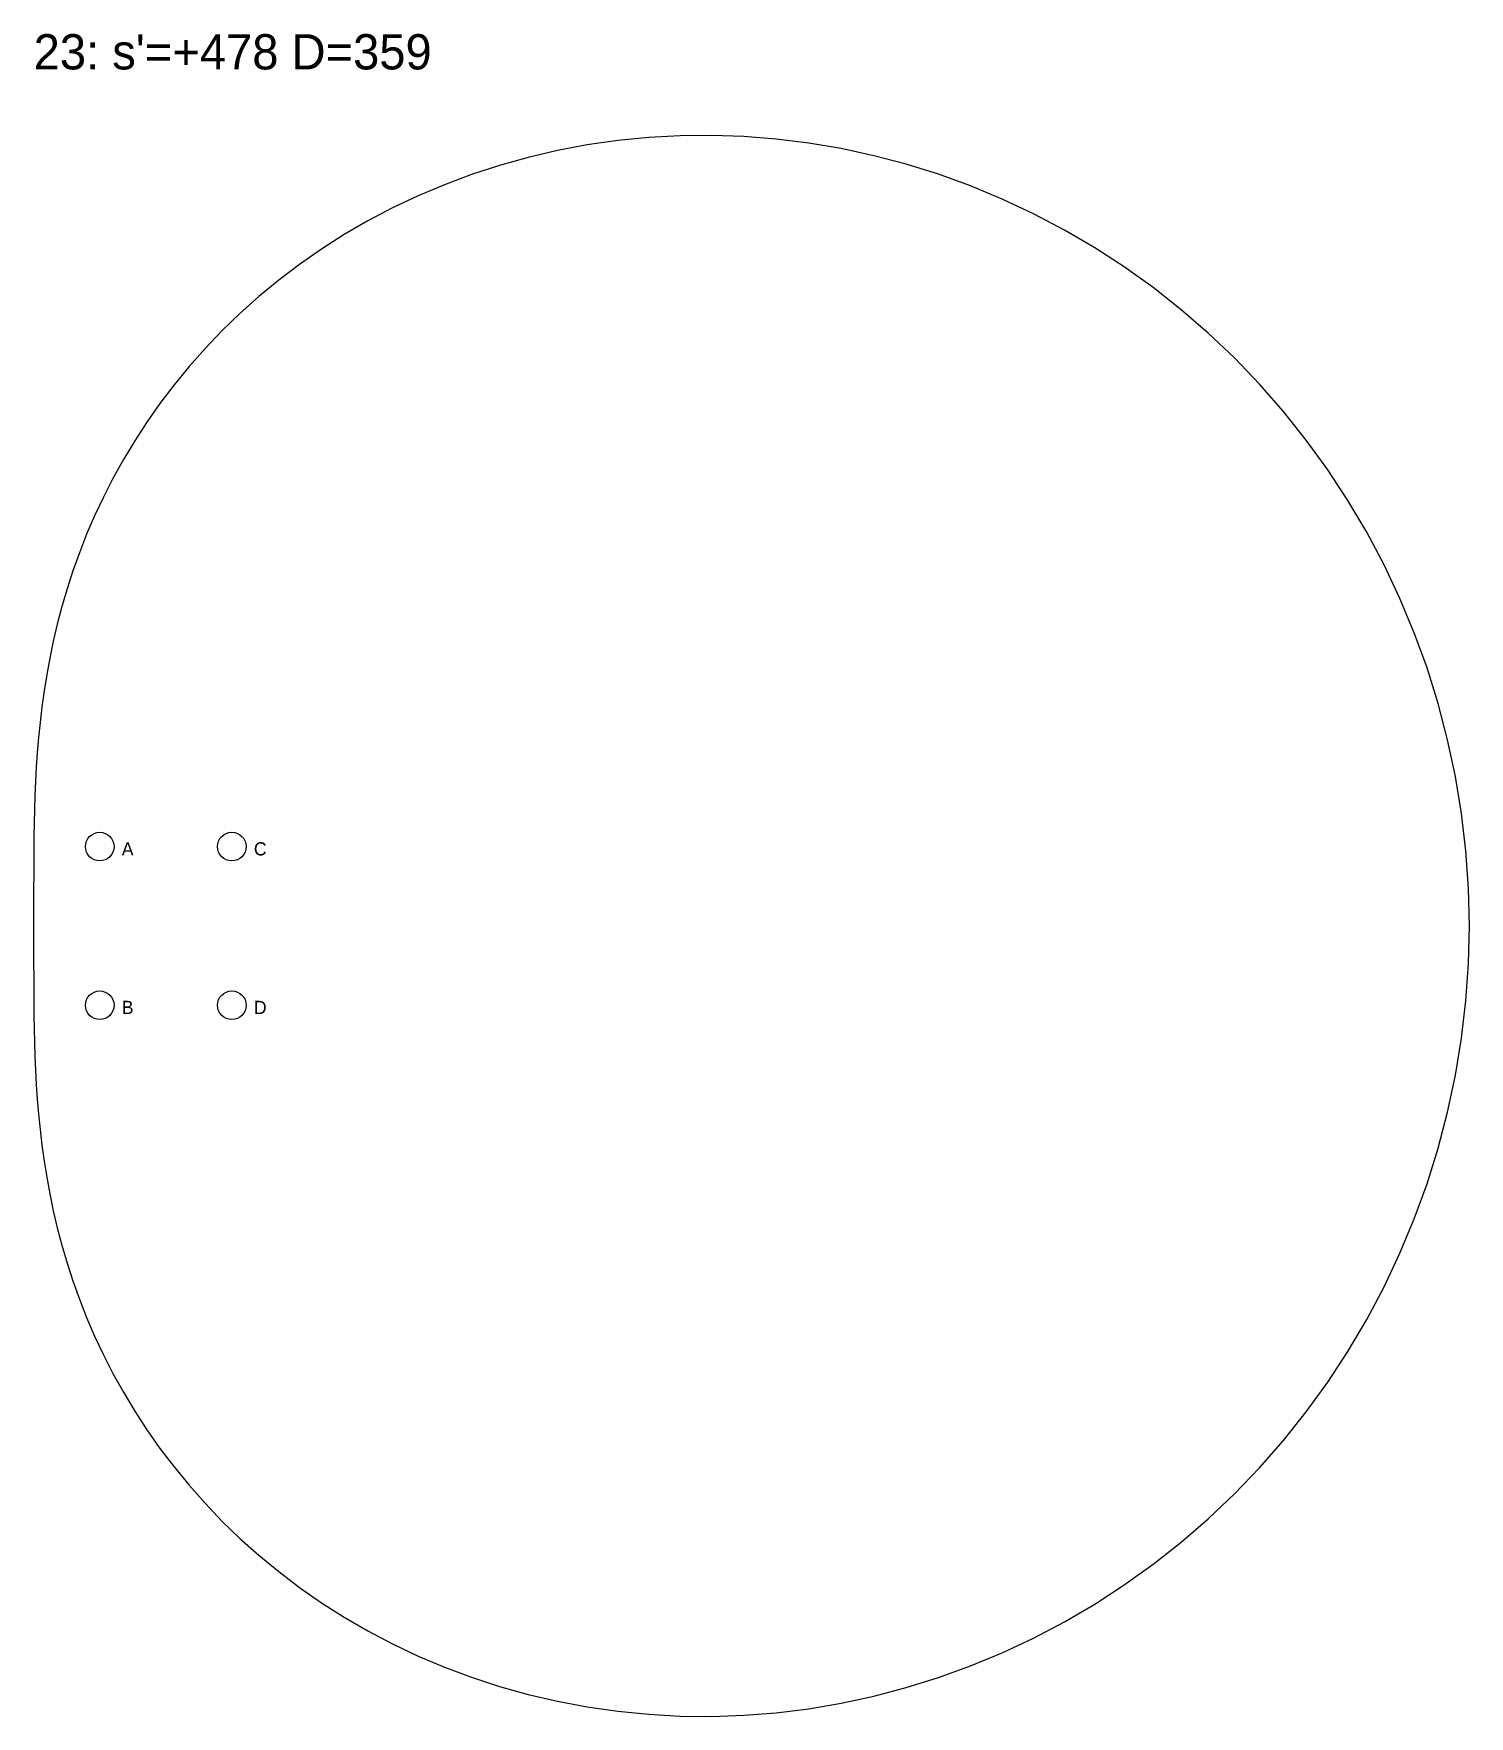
# Model space of a CAD drawing. Header units: millimetres. Extents: x 0 to 2007, y -5243 to 138.
# Drawn here: x 1260 to 1586, y -1779.4 to -1397.5 of the extents above; entities that cross this region are included whole.
import ezdxf

# ---------------------------------------------------------------- set-up
doc = ezdxf.new("R2010")
doc.units = ezdxf.units.MM
for name, color, linetype in [('DOWEL', 5, 'CONTINUOUS'), ('SLAB_23', 7, 'CONTINUOUS'), ('TEXT', 1, 'CONTINUOUS')]:
    doc.layers.add(name, color=color, linetype=linetype)

msp = doc.modelspace()

# ---------------------------------------------------------------- texts
at = {"layer": 'DOWEL'}
for s, p in [('A', (1280, -1584)), ('C', (1310, -1584)), ('B', (1280, -1620)), ('D', (1310, -1620))]:
    msp.add_text(s, height=3, dxfattribs=at).set_placement(p)
at = {"layer": 'TEXT'}
msp.add_text("23: s'=+478 D=359", height=8, dxfattribs=at).set_placement((1260, -1405.588))

# ---------------------------------------------------------------- linework, layer by layer
at = {"layer": 'DOWEL'}
for centre in [(1275, -1582), (1305, -1582), (1275, -1618), (1305, -1618)]:
    msp.add_circle(centre, 3.25, dxfattribs=at)
at = {"layer": 'SLAB_23'}
msp.add_lwpolyline([(1585.952, -1600), (1585.753, -1591.47), (1585.158, -1582.961), (1584.169, -1574.493), (1582.788, -1566.088), (1581.019, -1557.764), (1578.868, -1549.543), (1576.342, -1541.444), (1573.447, -1533.487), (1570.194, -1525.689), (1566.591, -1518.069), (1562.649, -1510.645), (1558.381, -1503.433), (1553.798, -1496.449), (1548.915, -1489.709), (1543.745, -1483.227), (1538.304, -1477.015), (1532.608, -1471.088), (1526.673, -1465.455), (1520.516, -1460.128), (1514.154, -1455.116), (1507.606, -1450.427), (1500.889, -1446.068), (1494.023, -1442.046), (1487.025, -1438.364), (1479.916, -1435.028), (1472.713, -1432.039), (1465.436, -1429.4), (1458.104, -1427.11), (1450.735, -1425.168), (1443.348, -1423.573), (1435.961, -1422.322), (1428.591, -1421.411), (1421.257, -1420.835), (1413.975, -1420.588), (1406.761, -1420.663), (1399.632, -1421.052), (1392.601, -1421.746), (1385.685, -1422.737), (1378.895, -1424.013), (1372.246, -1425.565), (1365.748, -1427.38), (1359.414, -1429.446), (1353.253, -1431.751), (1347.275, -1434.281), (1341.488, -1437.024), (1335.899, -1439.965), (1330.516, -1443.091), (1325.343, -1446.388), (1320.384, -1449.841), (1315.645, -1453.435), (1311.126, -1457.158), (1306.83, -1460.993), (1302.757, -1464.928), (1298.907, -1468.949), (1295.279, -1473.042), (1291.871, -1477.194), (1288.681, -1481.393), (1285.704, -1485.625), (1282.936, -1489.879), (1280.372, -1494.144), (1278.007, -1498.409), (1275.834, -1502.664), (1273.847, -1506.899), (1272.037, -1511.107), (1270.398, -1515.278), (1268.921, -1519.406), (1267.597, -1523.484), (1266.419, -1527.507), (1265.376, -1531.469), (1264.46, -1535.366), (1263.662, -1539.196), (1262.972, -1542.955), (1262.382, -1546.642), (1261.882, -1550.256), (1261.463, -1553.797), (1261.116, -1557.266), (1260.835, -1560.663), (1260.609, -1563.99), (1260.432, -1567.251), (1260.296, -1570.449), (1260.195, -1573.586), (1260.122, -1576.669), (1260.072, -1579.701), (1260.039, -1582.687), (1260.019, -1585.635), (1260.008, -1588.549), (1260.002, -1591.436), (1260, -1594.302), (1260, -1597.154), (1260, -1600), (1260, -1602.846), (1260, -1605.698), (1260.002, -1608.564), (1260.008, -1611.451), (1260.019, -1614.365), (1260.039, -1617.313), (1260.072, -1620.299), (1260.122, -1623.331), (1260.195, -1626.414), (1260.296, -1629.551), (1260.432, -1632.749), (1260.609, -1636.01), (1260.835, -1639.337), (1261.116, -1642.734), (1261.463, -1646.203), (1261.882, -1649.744), (1262.382, -1653.358), (1262.972, -1657.045), (1263.662, -1660.804), (1264.46, -1664.634), (1265.376, -1668.531), (1266.419, -1672.493), (1267.597, -1676.516), (1268.921, -1680.594), (1270.398, -1684.722), (1272.037, -1688.893), (1273.847, -1693.101), (1275.834, -1697.336), (1278.007, -1701.591), (1280.372, -1705.856), (1282.936, -1710.121), (1285.704, -1714.375), (1288.681, -1718.607), (1291.871, -1722.806), (1295.279, -1726.958), (1298.907, -1731.051), (1302.757, -1735.072), (1306.83, -1739.007), (1311.126, -1742.842), (1315.645, -1746.565), (1320.384, -1750.159), (1325.343, -1753.612), (1330.516, -1756.909), (1335.899, -1760.035), (1341.488, -1762.976), (1347.275, -1765.719), (1353.253, -1768.249), (1359.414, -1770.554), (1365.748, -1772.62), (1372.246, -1774.435), (1378.895, -1775.987), (1385.685, -1777.263), (1392.601, -1778.254), (1399.632, -1778.948), (1406.761, -1779.337), (1413.975, -1779.412), (1421.257, -1779.165), (1428.591, -1778.589), (1435.961, -1777.678), (1443.348, -1776.427), (1450.735, -1774.832), (1458.104, -1772.89), (1465.436, -1770.6), (1472.713, -1767.961), (1479.916, -1764.972), (1487.025, -1761.636), (1494.023, -1757.954), (1500.889, -1753.932), (1507.606, -1749.573), (1514.154, -1744.884), (1520.516, -1739.872), (1526.673, -1734.545), (1532.608, -1728.912), (1538.304, -1722.985), (1543.745, -1716.773), (1548.915, -1710.291), (1553.798, -1703.551), (1558.381, -1696.567), (1562.649, -1689.355), (1566.591, -1681.931), (1570.194, -1674.311), (1573.447, -1666.513), (1576.342, -1658.556), (1578.868, -1650.457), (1581.019, -1642.236), (1582.788, -1633.912), (1584.169, -1625.507), (1585.158, -1617.039), (1585.753, -1608.53)], close=True, dxfattribs=at)

msp.set_redraw_order([(e.dxf.handle, doc.entitydb.next_handle()) for e in msp.query("TEXT MTEXT ATTDEF DIMENSION ARC_DIMENSION")])  # texts and dimensions are drawn at this point

doc.saveas('drawing.dxf')
